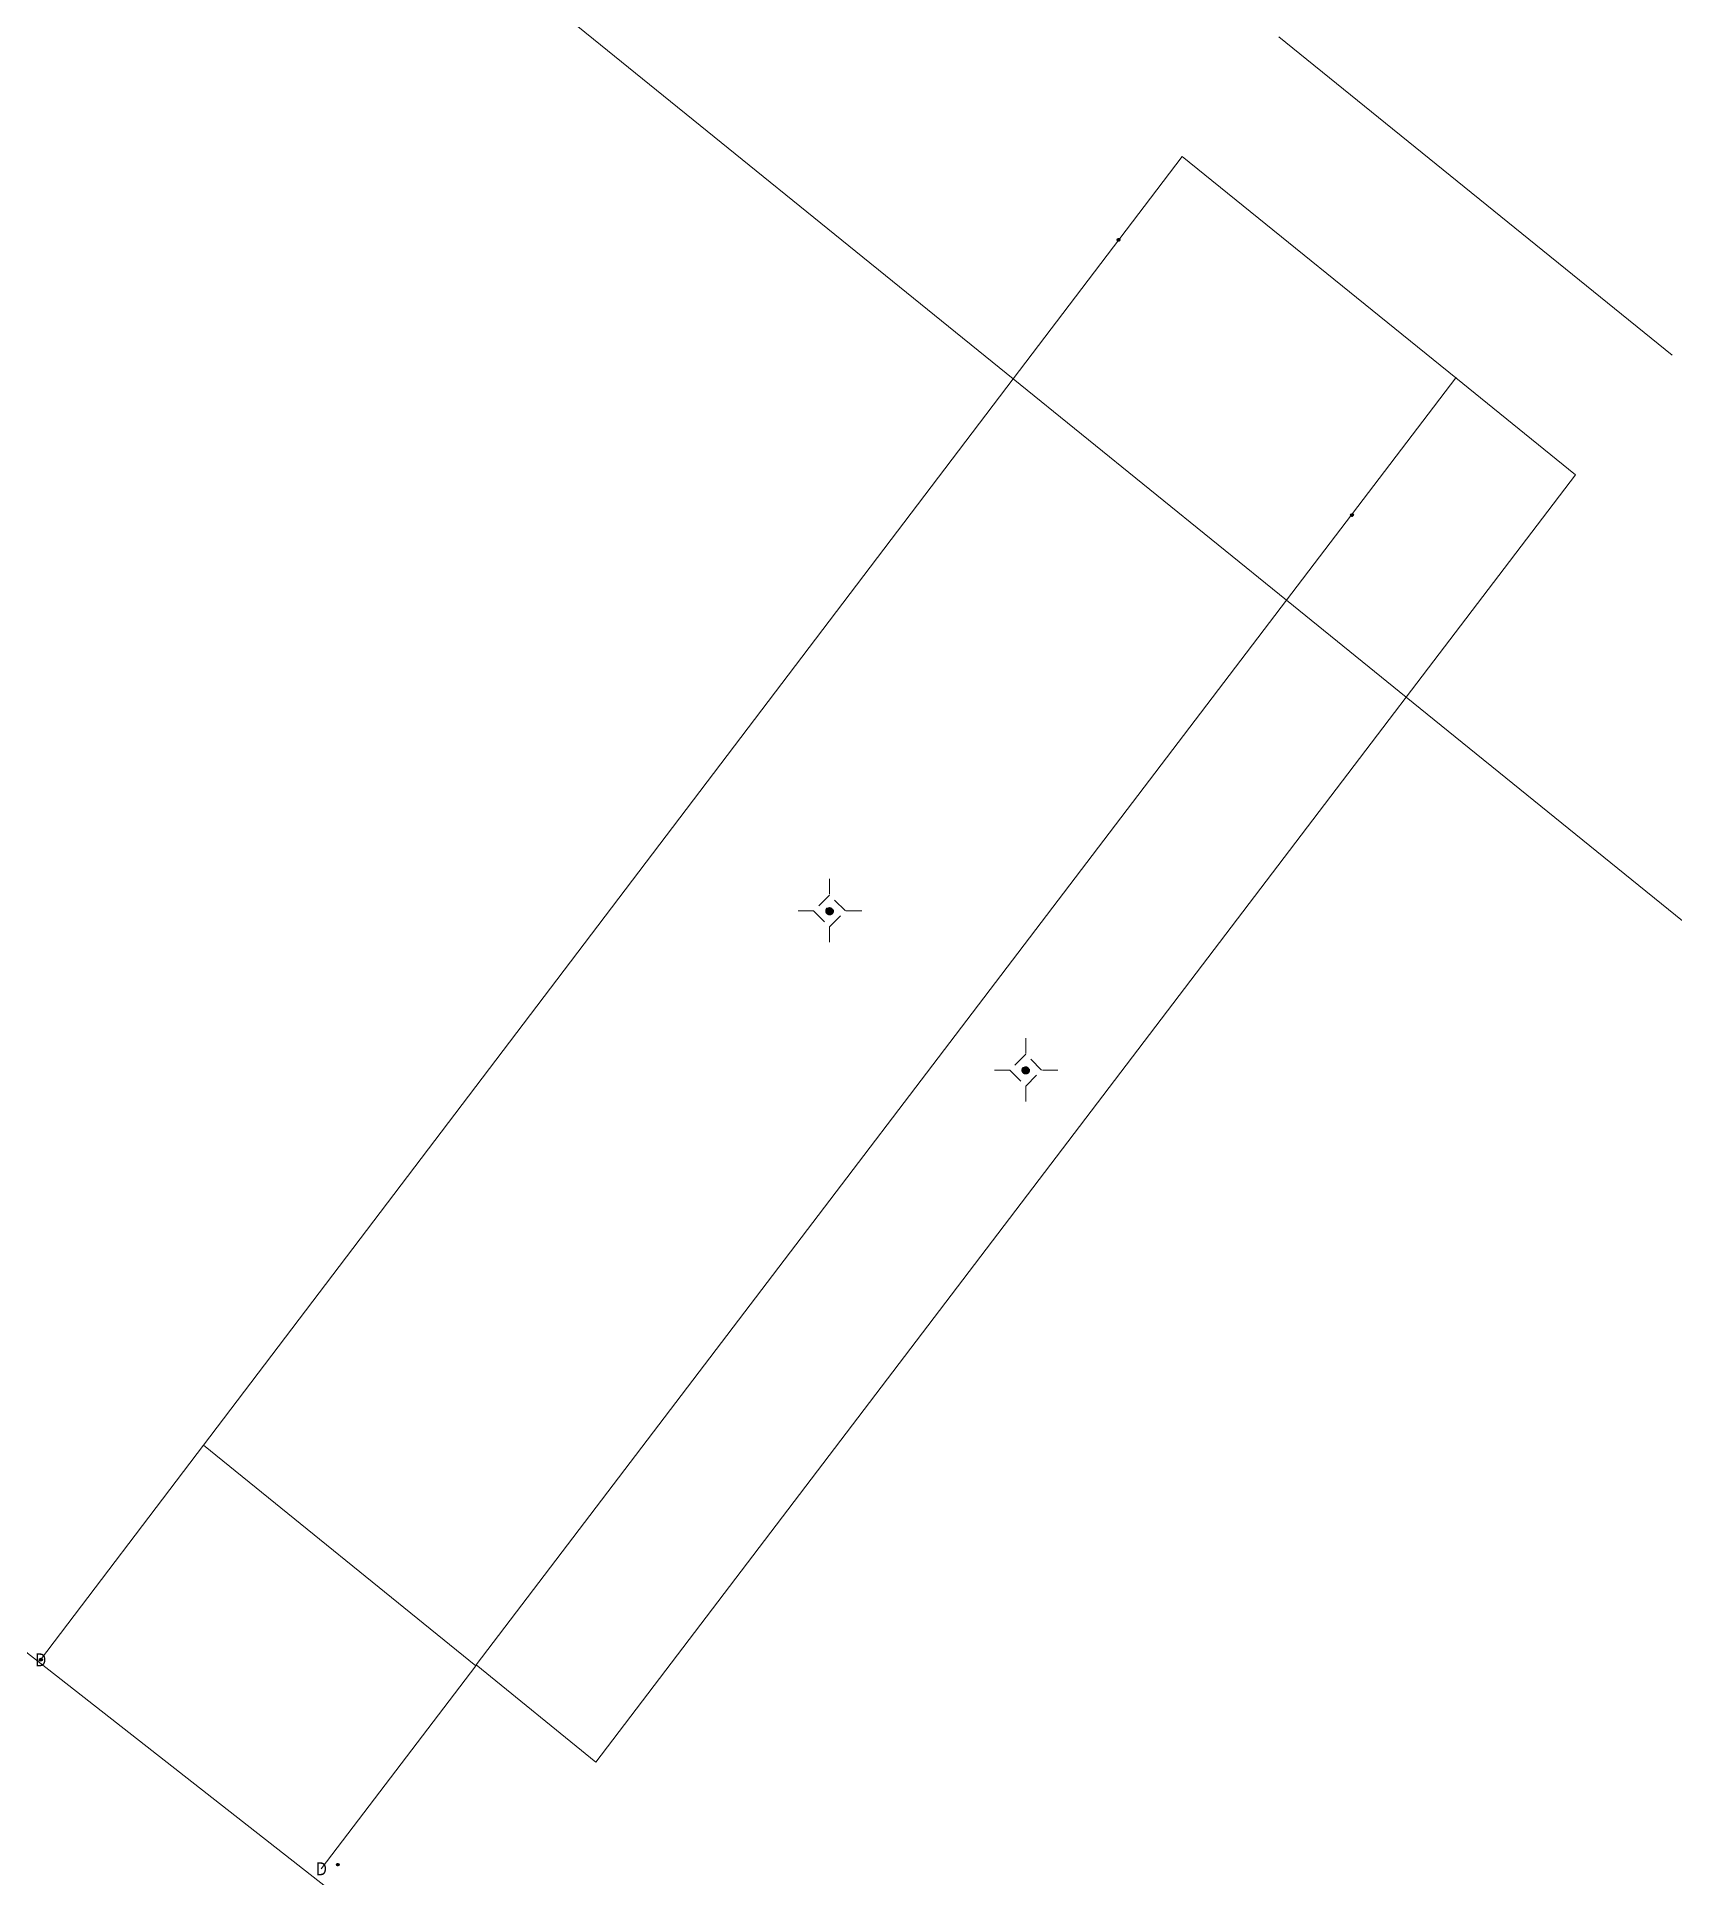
# Model space of a CAD drawing. Header units: metres. Extents: x 550948 to 551944, y 1839589 to 1840902.
# Drawn here: x 551056.2 to 551119.9, y 1840776.4 to 1840848 of the extents above; entities that cross this region are included whole.
import ezdxf
from ezdxf.enums import TextEntityAlignment as Align

# ---------------------------------------------------------------- set-up
doc = ezdxf.new("R2010")
doc.units = ezdxf.units.M
doc.header["$LTSCALE"] = 0.2
doc.header["$PDMODE"] = 32
doc.header["$PDSIZE"] = 0.1
doc.linetypes.add('MEDIUM_DASHED', pattern=[4.5, 3, -1.5])
for name, color, linetype in [('1', 7, 'Continuous'), ('63', 7, 'Continuous'), ('7', 7, 'Continuous')]:
    doc.layers.add(name, color=color, linetype=linetype)
for name, color, linetype, lineweight in [('10', 7, 'Continuous', 13), ('11', 7, 'MEDIUM_DASHED', 13), ('30', 7, 'Continuous', 13)]:
    doc.layers.add(name, color=color, linetype=linetype, lineweight=lineweight)

msp = doc.modelspace()

# ---------------------------------------------------------------- texts
at = {"layer": '1', "width": 0.85}
for p in [(551056.38, 1840784.54), (551067.31, 1840776.4)]:
    msp.add_text('D', height=0.5, dxfattribs=at).set_placement(p, align=Align.CENTER)
at = {"layer": '63'}
msp.add_text('D', height=0.01, dxfattribs=at).set_placement((551101.7449, 1840813.16), align=Align.CENTER)
msp.add_text('D', height=0.01, dxfattribs=at).set_placement((551101.7449, 1840813.16), align=Align.CENTER)

# ---------------------------------------------------------------- hatches: boundary and pattern name
at = {"layer": '11'}
for points in [[(551087.2498, 1840813.96, 1), (551086.9498, 1840813.96, 1)], [(551094.8898, 1840807.76, 1), (551094.5898, 1840807.76, 1)]]:
    msp.add_hatch(color=256, dxfattribs=at).paths.add_polyline_path(points)

# ---------------------------------------------------------------- linework, layer by layer
at = {"layer": '10'}
for p, q in [((551104.6, 1840848.01), (551119.92, 1840835.61)), ((551062.71, 1840793.15), (551094.25, 1840834.69)), ((551104.9, 1840826.07), (551111.49, 1840834.72)), ((551073.34, 1840784.59), (551104.9, 1840826.07)), ((551056.37, 1840784.79), (551062.71, 1840793.15)), ((551062.71, 1840793.15), (551073.32, 1840784.56)), ((551067.3, 1840776.65), (551073.32, 1840784.56)), ((551073.32, 1840784.56), (551073.34, 1840784.59))]:
    msp.add_line(p, q, dxfattribs=at)
for points in [[(551094.25, 1840834.69), (551100.83, 1840843.35), (551111.49, 1840834.72)], [(551109.56, 1840822.29), (551116.15, 1840830.95), (551111.49, 1840834.72), (551111.51, 1840834.75)], [(551073.34, 1840784.59), (551078, 1840780.81), (551109.56, 1840822.29)]]:
    msp.add_lwpolyline(points, dxfattribs=at)
at = {"layer": '11'}
for p, q in [((551087.1, 1840815.21), (551087.1, 1840814.58)), ((551086.48, 1840813.96), (551085.85, 1840813.96)), ((551088.35, 1840813.96), (551087.72, 1840813.96)), ((551087.1, 1840813.34), (551087.1, 1840812.71)), ((551094.74, 1840809.01), (551094.74, 1840808.38)), ((551094.12, 1840807.76), (551093.49, 1840807.76)), ((551095.99, 1840807.76), (551095.36, 1840807.76)), ((551094.74, 1840807.14), (551094.74, 1840806.51))]:
    msp.add_line(p, q, dxfattribs=at)
for points in [[(551087.1, 1840814.58), (551086.48, 1840813.96), (551087.1, 1840813.34), (551087.72, 1840813.96)], [(551094.74, 1840808.38), (551094.12, 1840807.76), (551094.74, 1840807.14), (551095.36, 1840807.76)]]:
    msp.add_lwpolyline(points, close=True, dxfattribs=at)
for centre in [(551087.0998, 1840813.96), (551094.7398, 1840807.76)]:
    msp.add_circle(centre, 0.15, dxfattribs=at)
at = {"layer": '30'}
for p, q in [((551011, 1840902.1), (551094.25, 1840834.69)), ((550948.06, 1840869.43), (551147.44, 1840713.37)), ((551094.25, 1840834.69), (551104.9, 1840826.07)), ((551104.9, 1840826.07), (551109.56, 1840822.29))]:
    msp.add_line(p, q, dxfattribs=at)
msp.add_lwpolyline([(551109.56, 1840822.29), (551160.51, 1840781.04), (551179.43, 1840765.27)], dxfattribs=at)
at = {"layer": '7'}
for p in [(551098.35, 1840840.1), (551098.36, 1840840.1), (551107.44, 1840829.38), (551107.45, 1840829.38), (551056.37, 1840784.79), (551056.39, 1840784.8), (551067.94, 1840776.81), (551067.95, 1840776.81)]:
    msp.add_point(p, dxfattribs=at)

msp.set_redraw_order([(e.dxf.handle, doc.entitydb.next_handle()) for e in msp.query("TEXT MTEXT ATTDEF DIMENSION ARC_DIMENSION")])  # texts and dimensions are drawn at this point

doc.saveas('drawing.dxf')
